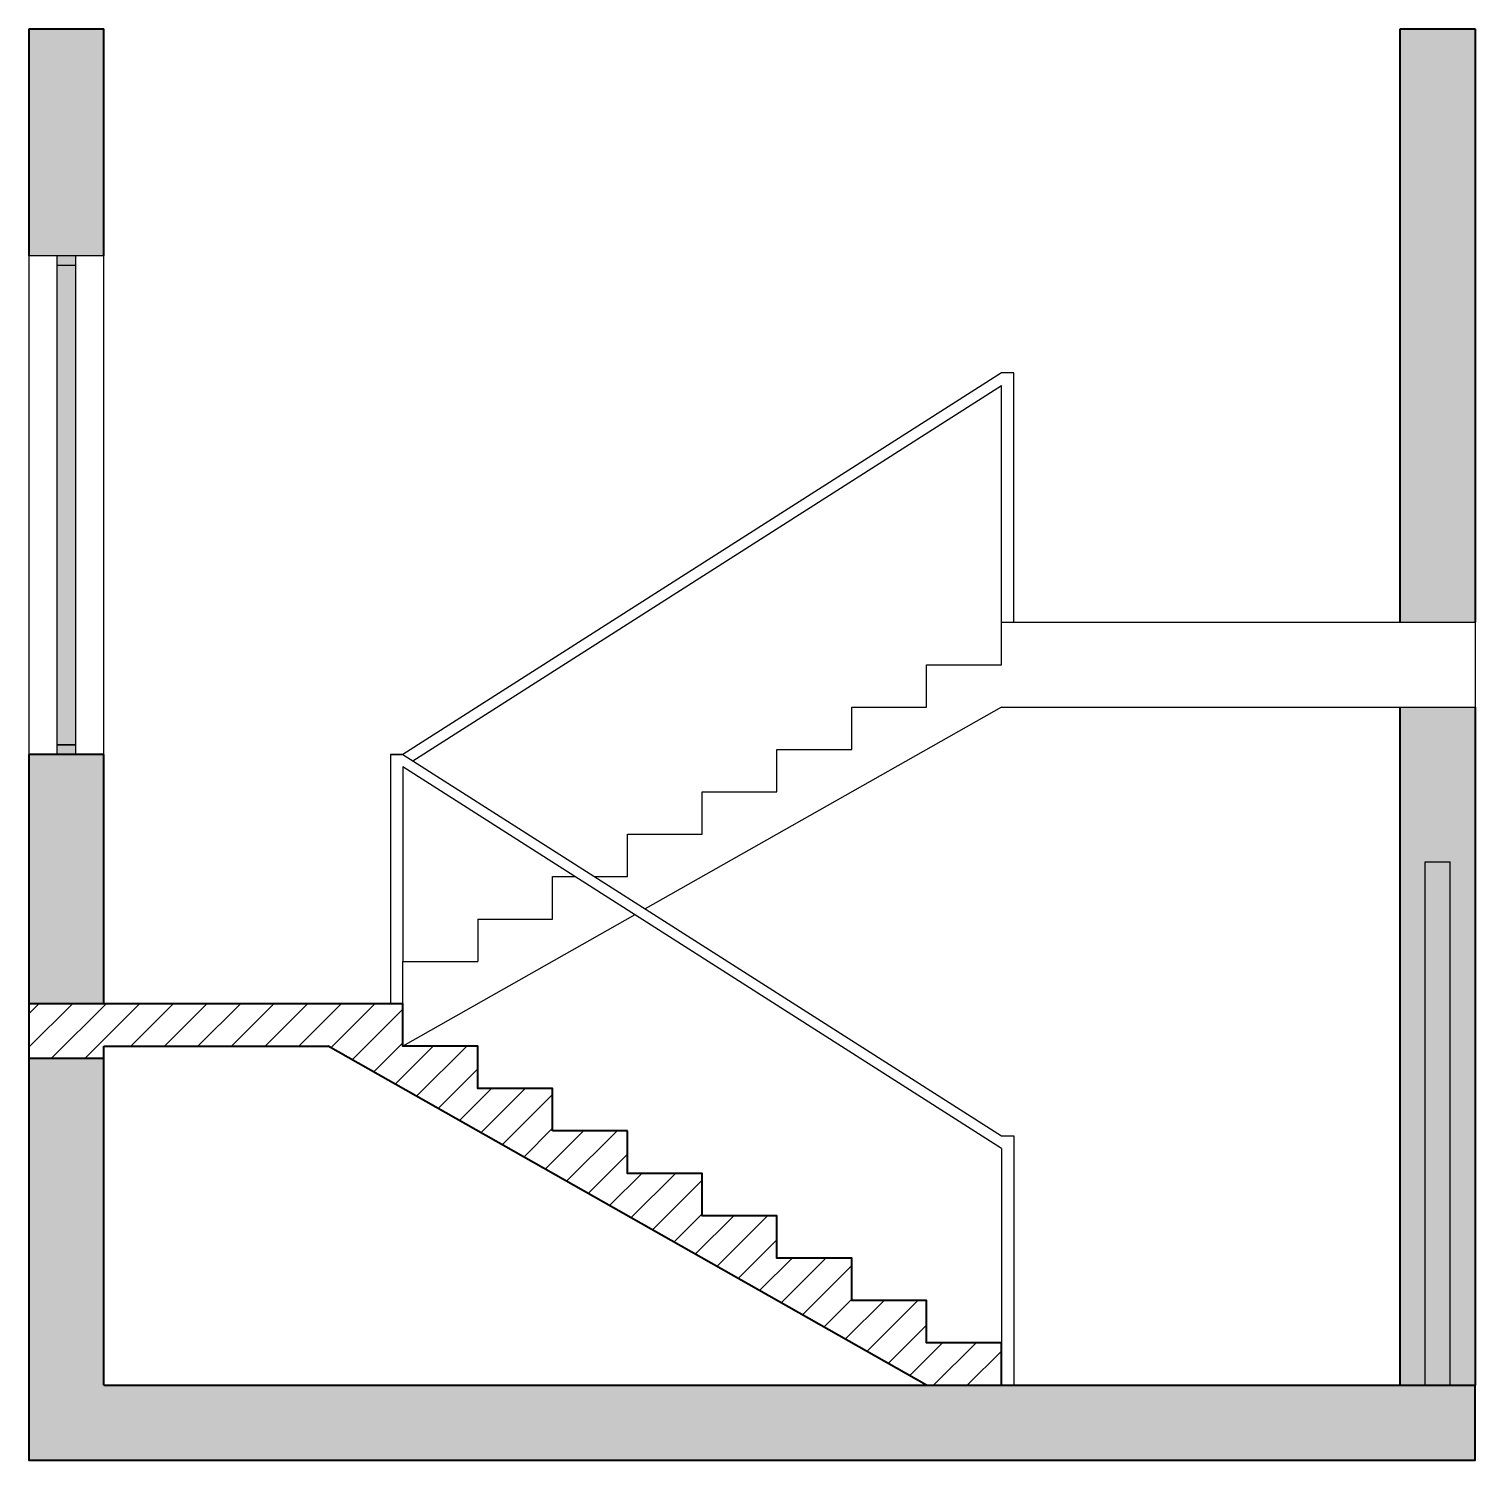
# Model space of a CAD drawing. Header units: millimetres. Extents: x -10077 to 9897, y -674 to 9335.
# Drawn here: x -4370 to 1430, y 3284 to 9024 of the extents above; entities that cross this region are included whole.
import ezdxf

# ---------------------------------------------------------------- set-up
doc = ezdxf.new("R2010")
doc.units = ezdxf.units.MM
doc.layers.add('muri grandi', color=7, linetype='Continuous', lineweight=40)
for name, color, linetype in [('porte', 42, 'Continuous'), ('solid', 254, 'Continuous'), ('vetro', 140, 'Continuous')]:
    doc.layers.add(name, color=color, linetype=linetype)

msp = doc.modelspace()

# ---------------------------------------------------------------- hatches: boundary and pattern name
h = msp.add_hatch()
h.set_pattern_fill('ANSI31', color=256, scale=30)
h.set_pattern_definition([(45, (-43543.1, -8910.05), (-67.35192, 67.35192), [])])
h.paths.add_polyline_path([(-2869.6, 5113.6), (-4369.6, 5113.6), (-4369.6, 4893.6), (-4069.6, 4893.6), (-4069.6, 4943.6), (-3169.6, 4943.6), (-769.6, 3583.6), (-469.6, 3583.6), (-469.6, 3753.6), (-769.6, 3753.6), (-769.6, 3923.6), (-1069.6, 3923.6), (-1069.6, 4093.6), (-1369.6, 4093.6), (-1369.6, 4263.6), (-1669.6, 4263.6), (-1669.6, 4433.6), (-1969.6, 4433.6), (-1969.6, 4603.6), (-2269.6, 4603.6), (-2269.6, 4773.6), (-2569.6, 4773.6), (-2569.6, 4943.6), (-2869.6, 4943.6)])
at = {"layer": 'porte'}
h = msp.add_hatch(color=256, dxfattribs=at)
h.dxf.hatch_style = 1
h.paths.add_polyline_path([(-4181.5, 8113.6), (-4257.7, 8113.6), (-4257.7, 8075.4), (-4181.5, 8075.4)])
h.paths.add_polyline_path([(-4181.5, 6151.7), (-4257.7, 6151.7), (-4257.7, 6113.6), (-4181.5, 6113.6)])
h = msp.add_hatch(color=256, dxfattribs=at)
h.dxf.hatch_style = 1
h.paths.add_polyline_path([(1230.4, 3583.6), (1330.4, 3583.6), (1330.4, 5683.6), (1230.4, 5683.6)])
at = {"layer": 'solid'}
h = msp.add_hatch(color=256, dxfattribs=at)
h.dxf.hatch_style = 1
h.paths.add_polyline_path([(1430.4, 6303.6), (1130.4, 6303.6), (1130.4, 3583.6), (1230.4, 3583.6), (1230.4, 5683.6), (1330.4, 5683.6), (1330.4, 3583.6), (1430.4, 3583.6)])
h.paths.add_polyline_path([(1430.4, 3283.6), (1430.4, 3583.6), (1130.4, 3583.6), (-469.6, 3583.6), (-769.6, 3583.6), (-4069.6, 3583.6), (-4069.6, 4893.6), (-4369.6, 4893.6), (-4369.6, 3583.6), (-4369.6, 3283.6)])
h.paths.add_polyline_path([(-4069.6, 6113.6), (-4369.6, 6113.6), (-4369.6, 5113.6), (-4069.6, 5113.6)])
h.paths.add_polyline_path([(-4369.6, 8113.6), (-4069.6, 8113.6), (-4069.6, 9023.6), (-4369.6, 9023.6)])
h = msp.add_hatch(color=256, dxfattribs=at)
h.dxf.hatch_style = 1
h.paths.add_polyline_path([(1130.4, 6643.6), (1430.4, 6643.6), (1430.4, 9023.6), (1130.4, 9023.6)])
at = {"layer": 'vetro'}
h = msp.add_hatch(color=256, dxfattribs=at)
h.dxf.hatch_style = 1
h.paths.add_polyline_path([(-4181.5, 8075.4), (-4257.7, 8075.4), (-4257.7, 6151.7), (-4181.5, 6151.7)])

# ---------------------------------------------------------------- linework, layer by layer
for points in [[(-4369.6, 8113.6), (-4369.6, 6113.6)], [(-4069.6, 8113.6), (-4369.6, 8113.6)], [(-4257.7, 8113.6), (-4257.7, 8075.4), (-4181.5, 8075.4), (-4181.5, 8113.6)], [(-4257.7, 8075.4), (-4257.7, 6151.7)], [(-4181.5, 6151.7), (-4181.5, 8075.4)], [(-4069.6, 6113.6), (-4069.6, 8113.6)], [(-419.6, 7643.6), (-469.6, 7643.6), (-2869.6, 6113.6)], [(-419.6, 6643.6), (-419.6, 7643.6)], [(-2830.4, 6088.6), (-469.6, 7593.6)], [(-469.6, 6643.6), (-469.6, 7593.6)], [(-469.6, 6473.6), (-469.6, 6643.6), (1430.4, 6643.6)], [(1430.4, 6643.6), (1430.4, 6303.6)], [(-769.6, 6303.6), (-769.6, 6473.6), (-469.6, 6473.6)], [(-2101, 5623.6), (-1969.6, 5623.6), (-1969.6, 5793.6), (-1669.6, 5793.6), (-1669.6, 5963.6), (-1369.6, 5963.6), (-1369.6, 6133.6), (-1069.6, 6133.6), (-1069.6, 6303.6), (-769.6, 6303.6)], [(-469.6, 6303.6), (-1898, 5494.1)], [(-469.6, 6303.6), (1430.4, 6303.6)], [(-4181.5, 6113.6), (-4181.5, 6151.7), (-4257.7, 6151.7), (-4257.7, 6113.6)], [(-4257.7, 6151.7), (-4181.5, 6151.7)], [(-2869.6, 6113.6), (-2919.6, 6113.6), (-2919.6, 5113.6)], [(-2919.6, 6113.6), (-2869.6, 6113.6), (-469.6, 4583.6)], [(-2869.6, 6063.6), (-2869.6, 5283.6)], [(-469.6, 4533.6), (-2869.6, 6063.6)], [(1230.4, 3583.6), (1230.4, 5683.6)], [(1230.4, 5683.6), (1330.4, 5683.6)], [(1330.4, 3583.6), (1330.4, 5683.6)], [(-2269.6, 5623.6), (-2179.4, 5623.6)], [(-2269.6, 5453.6), (-2269.6, 5623.6)], [(-1939.5, 5470.6), (-2869.6, 4943.6)], [(-2569.6, 5453.6), (-2269.6, 5453.6)], [(-2569.6, 5453.6), (-2569.6, 5283.6)], [(-2869.6, 5113.6), (-2869.6, 5283.6), (-2569.6, 5283.6)], [(-469.6, 4583.6), (-419.6, 4583.6), (-419.6, 3583.6)], [(-469.6, 4533.6), (-469.6, 3753.6)], [(1430.4, 3583.6), (1130.4, 3583.6)], [(1230.4, 3583.6), (1330.4, 3583.6)]]:
    msp.add_lwpolyline(points)
at = {"layer": 'muri grandi'}
for points in [[(-4369.6, 9023.6), (-4369.6, 8113.6)], [(-4369.6, 9023.6), (-4069.6, 9023.6)], [(-4069.6, 8113.6), (-4069.6, 9023.6)], [(1130.4, 6643.6), (1130.4, 9023.6)], [(1130.4, 9023.6), (1430.4, 9023.6)], [(1430.4, 9023.6), (1430.4, 6643.6)], [(1130.4, 3583.6), (1130.4, 6303.6)], [(1430.4, 6303.6), (1430.4, 3583.6)], [(-4369.6, 6113.6), (-4369.6, 5113.6)], [(-4069.6, 6113.6), (-4369.6, 6113.6)], [(-4069.6, 5113.6), (-4069.6, 6113.6)], [(-4369.6, 5113.6), (-4369.6, 4893.6)], [(-2269.6, 4603.6), (-2269.6, 4773.6), (-2569.6, 4773.6), (-2569.6, 4943.6), (-2869.6, 4943.6), (-2869.6, 5113.6), (-4369.6, 5113.6)], [(-4069.6, 4893.6), (-4069.6, 4943.6)], [(-4069.6, 4943.6), (-3169.6, 4943.6)], [(-769.6, 3583.6), (-3169.6, 4943.6)], [(-4369.6, 4893.6), (-4369.6, 3583.6)], [(-4069.6, 4893.6), (-4369.6, 4893.6)], [(-4069.6, 3583.6), (-4069.6, 4893.6)], [(-1969.6, 4603.6), (-2269.6, 4603.6)], [(-469.6, 3583.6), (-469.6, 3753.6), (-769.6, 3753.6), (-769.6, 3923.6), (-1069.6, 3923.6), (-1069.6, 4093.6), (-1369.6, 4093.6), (-1369.6, 4263.6), (-1669.6, 4263.6), (-1669.6, 4433.6), (-1969.6, 4433.6), (-1969.6, 4603.6)], [(-4369.6, 3583.6), (-4369.6, 3283.6), (1430.4, 3283.6), (1430.4, 3583.6)], [(-4069.6, 3583.6), (-769.6, 3583.6)], [(-769.6, 3583.6), (-469.6, 3583.6)], [(-469.6, 3583.6), (1430.4, 3583.6)]]:
    msp.add_lwpolyline(points, dxfattribs=at)
at = {"layer": 'porte'}
msp.add_lwpolyline([(-4257.7, 6113.6), (-4181.5, 6113.6)], dxfattribs=at)

doc.saveas('drawing.dxf')
